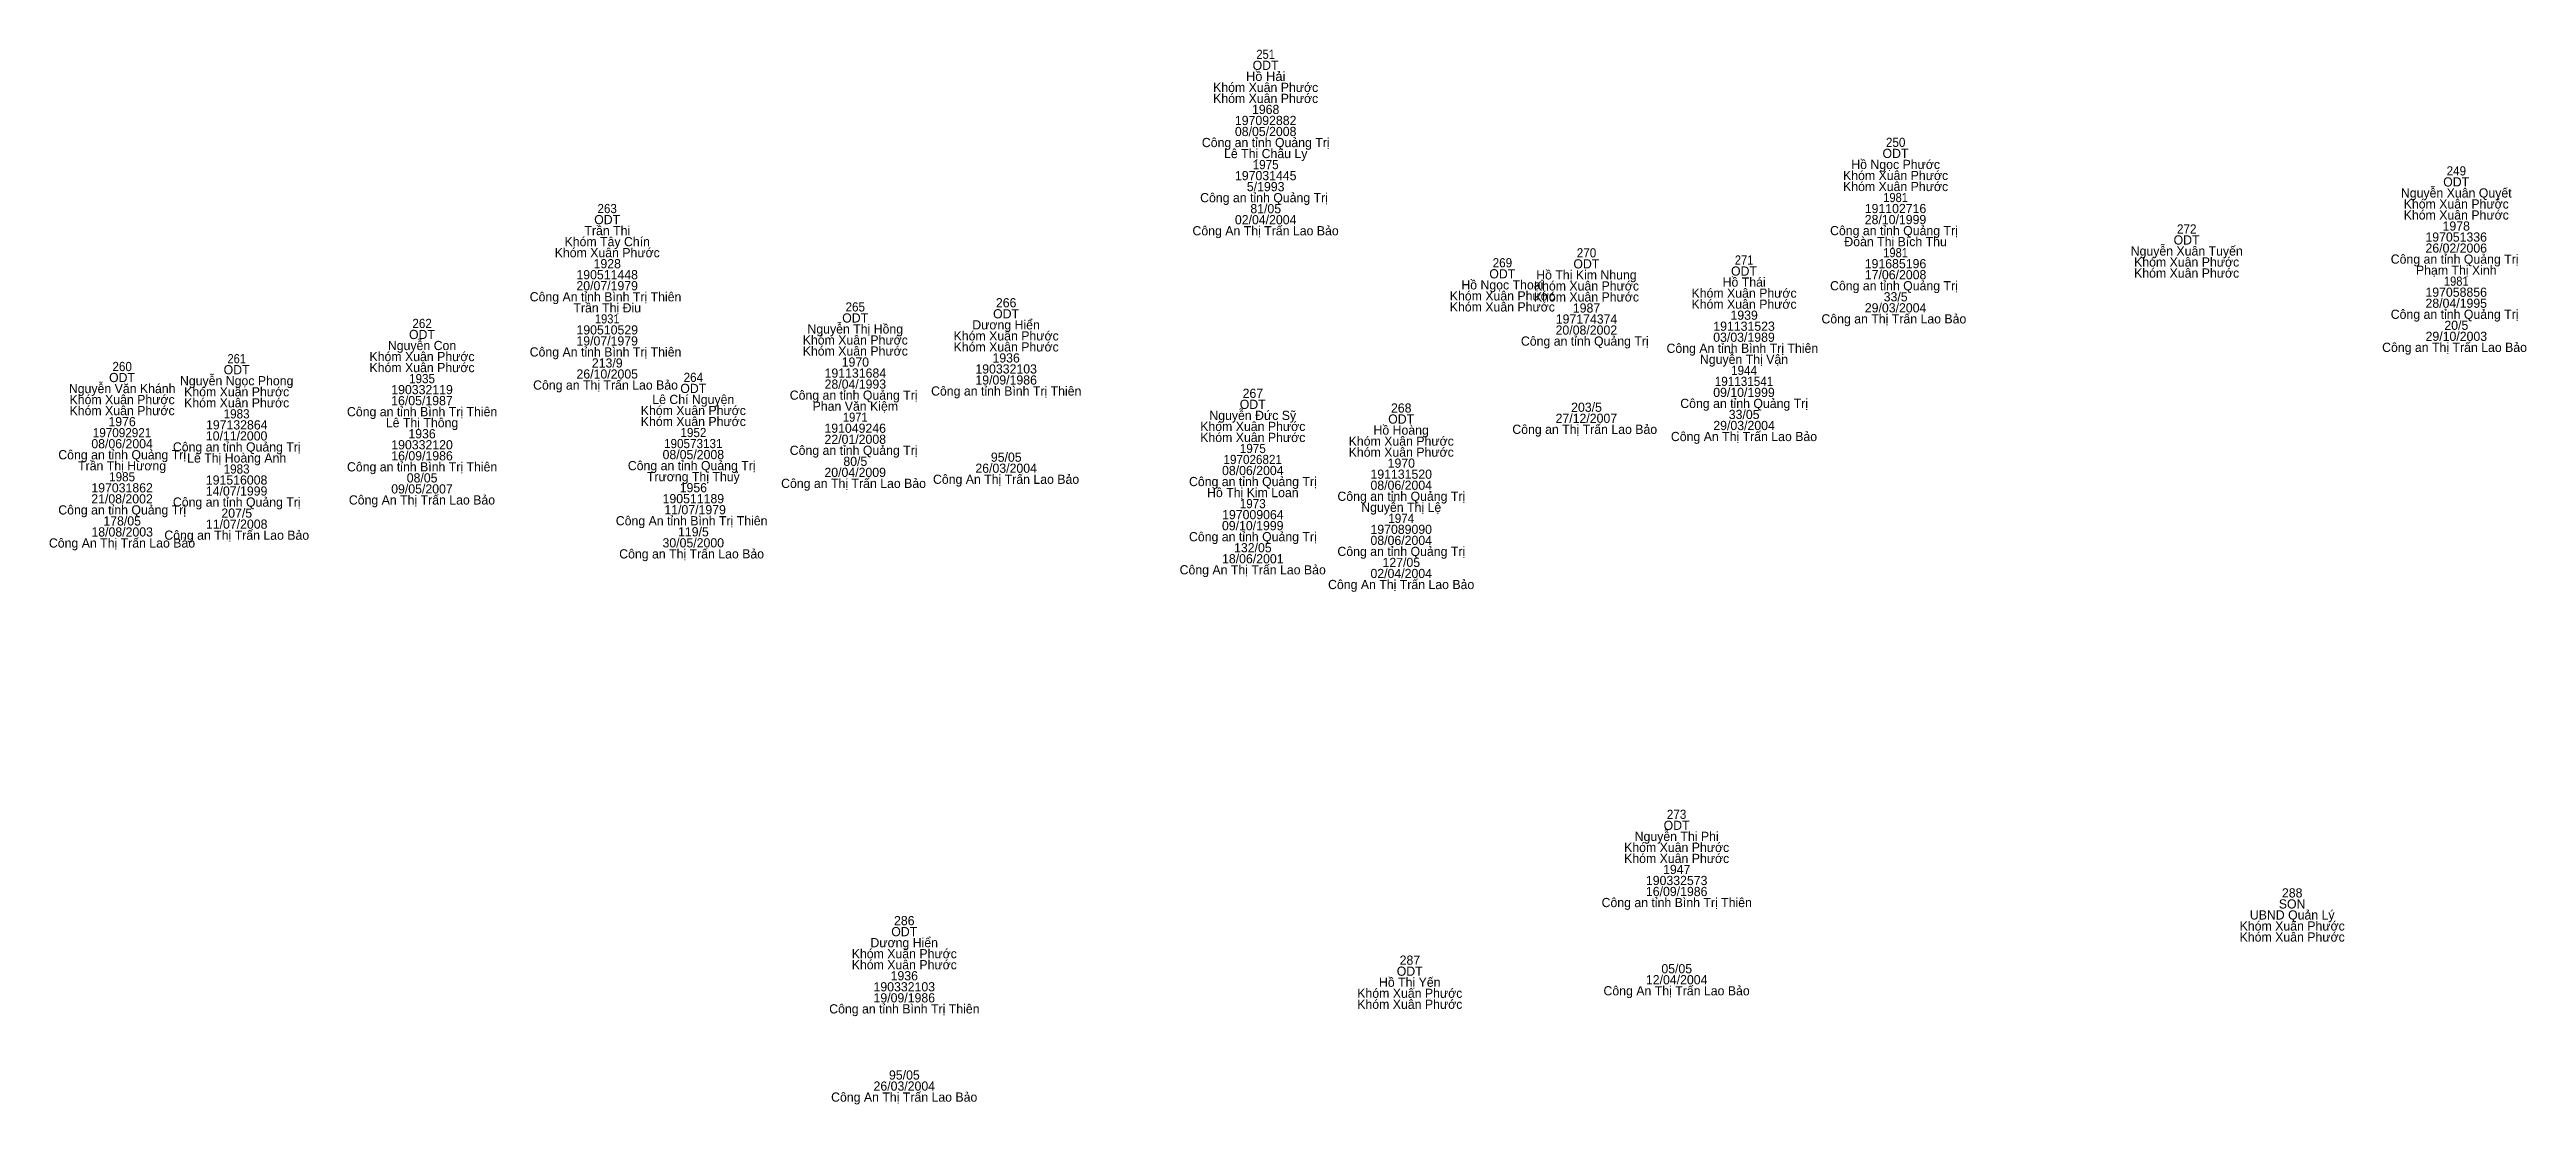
# Model space of a CAD drawing. Header units: metres. Extents: x 536461 to 537503, y 1836996 to 1837501.
# Drawn here: x 537339.7 to 537501.4, y 1837001.2 to 1837070.1 of the extents above; entities that cross this region are included whole.
import ezdxf
from ezdxf.enums import TextEntityAlignment as Align

# ---------------------------------------------------------------- set-up
doc = ezdxf.new("R2010")
doc.units = ezdxf.units.M
doc.header["$LTSCALE"] = 0.24
doc.layers.add('1', color=7, linetype='Continuous')

msp = doc.modelspace()

# ---------------------------------------------------------------- texts
at = {"layer": '1'}
for s, width, p in [('251', 0.9, (537419.07, 1837069.49)), ('Hồ Hải', 1.05, (537419.07, 1837068.05)), ('250', 0.95, (537460.195, 1837063.74)), ('1975', 0.95, (537419.07, 1837062.29)), ('249', 0.95, (537496.795, 1837061.88)), ('1981', 0.9, (537460.19, 1837060.14)), ('263', 0.95, (537376.085, 1837059.42)), ('272', 0.95, (537479.195, 1837058.09)), ('270', 0.95, (537440.015, 1837056.53)), ('1981', 0.9, (537460.19, 1837056.54)), ('269', 0.95, (537434.525, 1837055.88)), ('271', 0.9, (537450.3, 1837056.06)), ('1981', 0.9, (537496.79, 1837054.68)), ('265', 0.95, (537392.28, 1837053)), ('262', 0.95, (537364.005, 1837051.92)), ('1931', 0.9, (537376.09, 1837052.22)), ('260', 0.95, (537344.425, 1837049.11)), ('261', 0.9, (537351.9, 1837049.62)), ('1935', 0.95, (537364, 1837048.32)), ('264', 0.95, (537381.71, 1837048.4)), ('1944', 0.95, (537450.3, 1837048.86)), ('191131541', 0.95, (537450.295, 1837048.14)), ('1983', 0.95, (537351.895, 1837046.02)), ('1971', 0.9, (537392.28, 1837045.8)), ('197092921', 0.95, (537344.415, 1837044.79)), ('190573131', 0.95, (537381.705, 1837044.08)), ('1952', 0.95, (537381.715, 1837044.8)), ('1975', 0.95, (537418.23, 1837043.76)), ('1985', 0.95, (537344.42, 1837041.91)), ('1983', 0.95, (537351.895, 1837042.42)), ('197026821', 0.95, (537418.225, 1837043.04)), ('1973', 0.95, (537418.225, 1837040.16)), ('1974', 0.95, (537427.92, 1837039.2)), ('273', 0.95, (537445.895, 1837019.88))]:
    msp.add_text(s, height=0.6, dxfattribs=dict(at, width=width)).set_placement(p, align=Align.CENTER)
for s, p in [('ODT', (537419.065, 1837068.77)), ('Khóm Xuân Phước', (537419.07, 1837067.33)), ('Khóm Xuân Phước', (537419.07, 1837066.61)), ('08/05/2008', (537419.07, 1837064.45)), ('197092882', (537419.07, 1837065.17)), ('1968', (537419.07, 1837065.89)), ('Công an tỉnh Quảng Trị', (537419.075, 1837063.73)), ('Lê Thị Châu Ly', (537419.075, 1837063.01)), ('ODT', (537460.185, 1837063.02)), ('197031445', (537419.075, 1837061.57)), ('Khóm Xuân Phước', (537460.19, 1837061.58)), ('Hồ Ngọc Phước', (537460.195, 1837062.3)), ('ODT', (537496.785, 1837061.16)), ('Công an tỉnh Quảng Trị ', (537419.075, 1837060.13)), ('5/1993', (537419.07, 1837060.85)), ('Khóm Xuân Phước', (537460.19, 1837060.86)), ('Nguyễn Xuân Quyết', (537496.79, 1837060.44)), ('Khóm Xuân Phước', (537496.79, 1837059.72)), ('Trần Thi', (537376.095, 1837057.98)), ('ODT', (537376.085, 1837058.7)), ('Công An Thị Trấn Lao Bảo', (537419.065, 1837057.97)), ('02/04/2004', (537419.07, 1837058.69)), ('81/05', (537419.075, 1837059.41)), ('Công an tỉnh Quảng Trị ', (537460.195, 1837057.98)), ('28/10/1999', (537460.185, 1837058.7)), ('191102716', (537460.185, 1837059.42)), ('Khóm Xuân Phước', (537496.79, 1837059)), ('1978', (537496.79, 1837058.28)), ('Khóm Xuân Phước', (537376.09, 1837056.54)), ('Khóm Tây Chín', (537376.09, 1837057.26)), ('Đoàn Thị Bích Thu', (537460.19, 1837057.26)), ('Nguyễn Xuân Tuyến', (537479.195, 1837056.65)), ('ODT', (537479.185, 1837057.37)), ('26/02/2006', (537496.79, 1837056.84)), ('197051336', (537496.785, 1837057.56)), ('190511448', (537376.085, 1837055.1)), ('1928', (537376.09, 1837055.82)), ('ODT', (537434.515, 1837055.16)), ('Hồ Thị Kim Nhung', (537440.01, 1837055.09)), ('ODT', (537440.005, 1837055.81)), ('Hồ Thái', (537450.305, 1837054.62)), ('ODT', (537450.295, 1837055.34)), ('191685196', (537460.185, 1837055.82)), ('17/06/2008', (537460.19, 1837055.1)), ('Khóm Xuân Phước', (537479.19, 1837055.93)), ('Khóm Xuân Phước', (537479.19, 1837055.21)), ('Công an tỉnh Quảng Trị ', (537496.795, 1837056.12)), ('Phạm Thị Xinh', (537496.79, 1837055.4)), ('Công An tỉnh Bình Trị Thiên ', (537376.09, 1837053.66)), ('Trần Thị Điu', (537376.09, 1837052.94)), ('20/07/1979', (537376.085, 1837054.38)), ('266', (537402.13, 1837053.27)), ('Khóm Xuân Phước', (537434.52, 1837053.72)), ('Khóm Xuân Phước', (537434.52, 1837053)), ('Hồ Ngọc Thoại', (537434.52, 1837054.44)), ('Khóm Xuân Phước', (537440.01, 1837054.37)), ('Khóm Xuân Phước', (537440.01, 1837053.65)), ('Khóm Xuân Phước', (537450.3, 1837053.9)), ('Khóm Xuân Phước', (537450.3, 1837053.18)), ('Công an tỉnh Quảng Trị ', (537460.195, 1837054.38)), ('33/5', (537460.195, 1837053.66)), ('28/04/1995', (537496.79, 1837053.24)), ('197058856', (537496.785, 1837053.96)), ('190510529', (537376.09, 1837051.5)), ('Nguyễn Thị Hồng', (537392.28, 1837051.56)), ('ODT', (537392.275, 1837052.28)), ('Dương Hiển', (537402.125, 1837051.83)), ('ODT', (537402.125, 1837052.55)), ('20/08/2002', (537440.005, 1837051.49)), ('197174374', (537440.015, 1837052.21)), ('1987', (537440.015, 1837052.93)), ('191131523', (537450.3, 1837051.74)), ('1939', (537450.305, 1837052.46)), ('Công an Thị Trấn Lao Bảo ', (537460.19, 1837052.22)), ('29/03/2004', (537460.19, 1837052.94)), ('Công an tỉnh Quảng Trị ', (537496.795, 1837052.52)), ('20/5', (537496.795, 1837051.8)), ('Khóm Xuân Phước', (537364, 1837049.76)), ('Nguyễn Con', (537364, 1837050.48)), ('ODT', (537363.995, 1837051.2)), ('Công An tỉnh Bình Trị Thiên ', (537376.09, 1837050.06)), ('19/07/1979', (537376.085, 1837050.78)), ('Khóm Xuân Phước', (537392.28, 1837050.84)), ('Khóm Xuân Phước', (537392.28, 1837050.12)), ('Khóm Xuân Phước', (537402.13, 1837051.11)), ('Khóm Xuân Phước', (537402.13, 1837050.39)), ('Công an tỉnh Quảng Trị ', (537440.015, 1837050.77)), ('Công An tỉnh Bình Trị Thiên ', (537450.3, 1837050.3)), ('03/03/1989', (537450.295, 1837051.02)), ('Công an Thị Trấn Lao Bảo ', (537496.79, 1837050.36)), ('29/10/2003', (537496.795, 1837051.08)), ('ODT', (537344.415, 1837048.39)), ('Nguyễn Ngọc Phong', (537351.9, 1837048.18)), ('ODT', (537351.895, 1837048.9)), ('Khóm Xuân Phước', (537364, 1837049.04)), ('26/10/2005', (537376.09, 1837048.62)), ('213/9', (537376.09, 1837049.34)), ('191131684', (537392.285, 1837048.68)), ('1970', (537392.285, 1837049.4)), ('190332103', (537402.13, 1837048.95)), ('19/09/1986', (537402.13, 1837048.23)), ('1936', (537402.13, 1837049.67)), ('Nguyễn Thị Vận', (537450.295, 1837049.58)), ('Nguyễn Văn Khánh', (537344.425, 1837047.67)), ('Khóm Xuân Phước', (537344.42, 1837046.95)), ('Khóm Xuân Phước', (537351.9, 1837047.46)), ('Khóm Xuân Phước', (537351.9, 1837046.74)), ('16/05/1987', (537363.995, 1837046.88)), ('190332119', (537364, 1837047.6)), ('Công an Thị Trấn Lao Bảo ', (537376.09, 1837047.9)), ('Lê Chí Nguyện', (537381.705, 1837046.96)), ('ODT', (537381.705, 1837047.68)), ('Công an tỉnh Quảng Trị ', (537392.285, 1837047.24)), ('Phan Văn Kiệm', (537392.285, 1837046.52)), ('28/04/1993', (537392.285, 1837047.96)), ('Công an tỉnh Bình Trị Thiên', (537402.135, 1837047.51)), ('ODT', (537418.225, 1837046.64)), ('267', (537418.235, 1837047.36)), ('Công an tỉnh Quảng Trị', (537450.305, 1837046.7)), ('09/10/1999', (537450.295, 1837047.42)), ('Khóm Xuân Phước', (537344.42, 1837046.23)), ('1976', (537344.42, 1837045.51)), ('197132864', (537351.905, 1837045.3)), ('Công an tỉnh Bình Trị Thiên', (537364.005, 1837046.16)), ('Lê Thị Thông', (537364, 1837045.44)), ('Khóm Xuân Phước', (537381.71, 1837046.24)), ('Khóm Xuân Phước', (537381.71, 1837045.52)), ('191049246', (537392.275, 1837045.08)), ('Khóm Xuân Phước', (537418.23, 1837045.2)), ('Nguyễn Đức Sỹ', (537418.225, 1837045.92)), ('Hồ Hoàng', (537427.915, 1837044.96)), ('ODT', (537427.915, 1837045.68)), ('268', (537427.92, 1837046.4)), ('Công an Thị Trấn Lao Bảo ', (537440.01, 1837045.01)), ('27/12/2007', (537440.005, 1837045.73)), ('203/5', (537440.015, 1837046.45)), ('29/03/2004', (537450.3, 1837045.26)), ('33/05', (537450.305, 1837045.98)), ('Công an tỉnh Quảng Trị', (537344.425, 1837043.35)), ('08/06/2004', (537344.42, 1837044.07)), ('Công an tỉnh Quảng Trị', (537351.905, 1837043.86)), ('10/11/2000', (537351.895, 1837044.58)), ('190332120', (537364, 1837044)), ('16/09/1986', (537364, 1837043.28)), ('1936', (537364, 1837044.72)), ('08/05/2008', (537381.71, 1837043.36)), ('Công an tỉnh Quảng Trị ', (537392.285, 1837043.64)), ('22/01/2008', (537392.28, 1837044.36)), ('Khóm Xuân Phước', (537418.23, 1837044.48)), ('Khóm Xuân Phước', (537427.92, 1837044.24)), ('Khóm Xuân Phước', (537427.92, 1837043.52)), ('Công An Thị Trấn Lao Bảo', (537450.295, 1837044.54)), ('Trần Thị Hương', (537344.42, 1837042.63)), ('Lê Thị Hoàng Anh', (537351.9, 1837043.14)), ('191516008', (537351.895, 1837041.7)), ('Công an tỉnh Bình Trị Thiên', (537364.005, 1837042.56)), ('08/05', (537364.005, 1837041.84)), ('Công an tỉnh Quảng Trị ', (537381.715, 1837042.64)), ('Trương Thị Thuỷ', (537381.71, 1837041.92)), ('20/04/2009', (537392.275, 1837042.2)), ('80/5', (537392.285, 1837042.92)), ('Công An Thị Trấn Lao Bảo', (537402.125, 1837041.75)), ('26/03/2004', (537402.13, 1837042.47)), ('95/05', (537402.135, 1837043.19)), ('08/06/2004', (537418.23, 1837042.32)), ('191131520', (537427.92, 1837042.08)), ('1970', (537427.925, 1837042.8)), ('21/08/2002', (537344.415, 1837040.47)), ('197031862', (537344.42, 1837041.19)), ('Công an tỉnh Quảng Trị', (537351.905, 1837040.26)), ('14/07/1999', (537351.895, 1837040.98)), ('Công An Thị Trấn Lao Bảo', (537363.995, 1837040.4)), ('09/05/2007', (537363.995, 1837041.12)), ('190511189', (537381.71, 1837040.48)), ('1956', (537381.71, 1837041.2)), ('Công an Thị Trấn Lao Bảo ', (537392.28, 1837041.48)), ('Công an tỉnh Quảng Trị', (537418.235, 1837041.6)), ('Hồ Thị Kim Loan', (537418.235, 1837040.88)), ('Công an tỉnh Quảng Trị', (537427.925, 1837040.64)), ('Nguyễn Thị Lệ', (537427.92, 1837039.92)), ('08/06/2004', (537427.92, 1837041.36)), ('Công an tỉnh Quảng Trị', (537344.425, 1837039.75)), ('178/05', (537344.425, 1837039.03)), ('11/07/2008', (537351.9, 1837038.82)), ('207/5', (537351.905, 1837039.54)), ('Công An tỉnh Bình Trị Thiên ', (537381.71, 1837039.04)), (' 11/07/1979', (537381.715, 1837039.76)), ('09/10/1999', (537418.225, 1837038.72)), ('197009064', (537418.235, 1837039.44)), ('197089090', (537427.92, 1837038.48)), ('Công An Thị Trấn Lao Bảo', (537344.415, 1837037.59)), ('18/08/2003', (537344.425, 1837038.31)), ('Công an Thị Trấn Lao Bảo', (537351.905, 1837038.1)), ('Công an Thị Trấn Lao Bảo ', (537381.71, 1837036.88)), ('30/05/2000', (537381.705, 1837037.6)), ('119/5', (537381.715, 1837038.32)), ('Công an tỉnh Quảng Trị', (537418.235, 1837038)), ('132/05', (537418.235, 1837037.28)), ('Công an tỉnh Quảng Trị', (537427.925, 1837037.04)), ('08/06/2004', (537427.92, 1837037.76)), ('Công An Thị Trấn Lao Bảo', (537418.225, 1837035.84)), ('18/06/2001', (537418.23, 1837036.56)), ('02/04/2004', (537427.92, 1837035.6)), ('127/05', (537427.925, 1837036.32)), ('Công An Thị Trấn Lao Bảo', (537427.915, 1837034.88)), ('ODT', (537445.895, 1837019.16)), ('Khóm Xuân Phước', (537445.9, 1837017.72)), ('Nguyễn Thị Phi', (537445.9, 1837018.44)), ('Khóm Xuân Phước', (537445.9, 1837017)), ('1947', (537445.905, 1837016.28)), ('190332573', (537445.9, 1837015.56)), ('16/09/1986', (537445.9, 1837014.84)), ('288', (537486.08, 1837014.75)), ('286', (537395.48, 1837012.94)), ('Công an tỉnh Bình Trị Thiên', (537445.905, 1837014.12)), ('Khóm Xuân Phước', (537486.08, 1837012.59)), ('UBND Quản Lý', (537486.08, 1837013.31)), ('SON', (537486.075, 1837014.03)), ('Dương Hiển', (537395.475, 1837011.5)), ('ODT', (537395.475, 1837012.22)), ('Khóm Xuân Phước', (537486.08, 1837011.87)), ('Khóm Xuân Phước', (537395.48, 1837010.78)), ('Khóm Xuân Phước', (537395.48, 1837010.06)), ('ODT', (537428.475, 1837009.64)), ('287', (537428.485, 1837010.36)), ('05/05', (537445.905, 1837009.8)), ('190332103', (537395.48, 1837008.62)), ('19/09/1986', (537395.48, 1837007.9)), ('1936', (537395.48, 1837009.34)), ('Khóm Xuân Phước', (537428.48, 1837008.2)), ('Hồ Thị Yến', (537428.475, 1837008.92)), ('Công An Thị Trấn Lao Bảo', (537445.895, 1837008.36)), ('12/04/2004', (537445.9, 1837009.08)), ('Công an tỉnh Bình Trị Thiên', (537395.485, 1837007.18)), ('Khóm Xuân Phước', (537428.48, 1837007.48)), ('95/05', (537395.485, 1837002.86)), ('Công An Thị Trấn Lao Bảo', (537395.475, 1837001.42)), ('26/03/2004', (537395.48, 1837002.14))]:
    msp.add_text(s, height=0.6, dxfattribs=at).set_placement(p, align=Align.CENTER)

doc.saveas('drawing.dxf')
